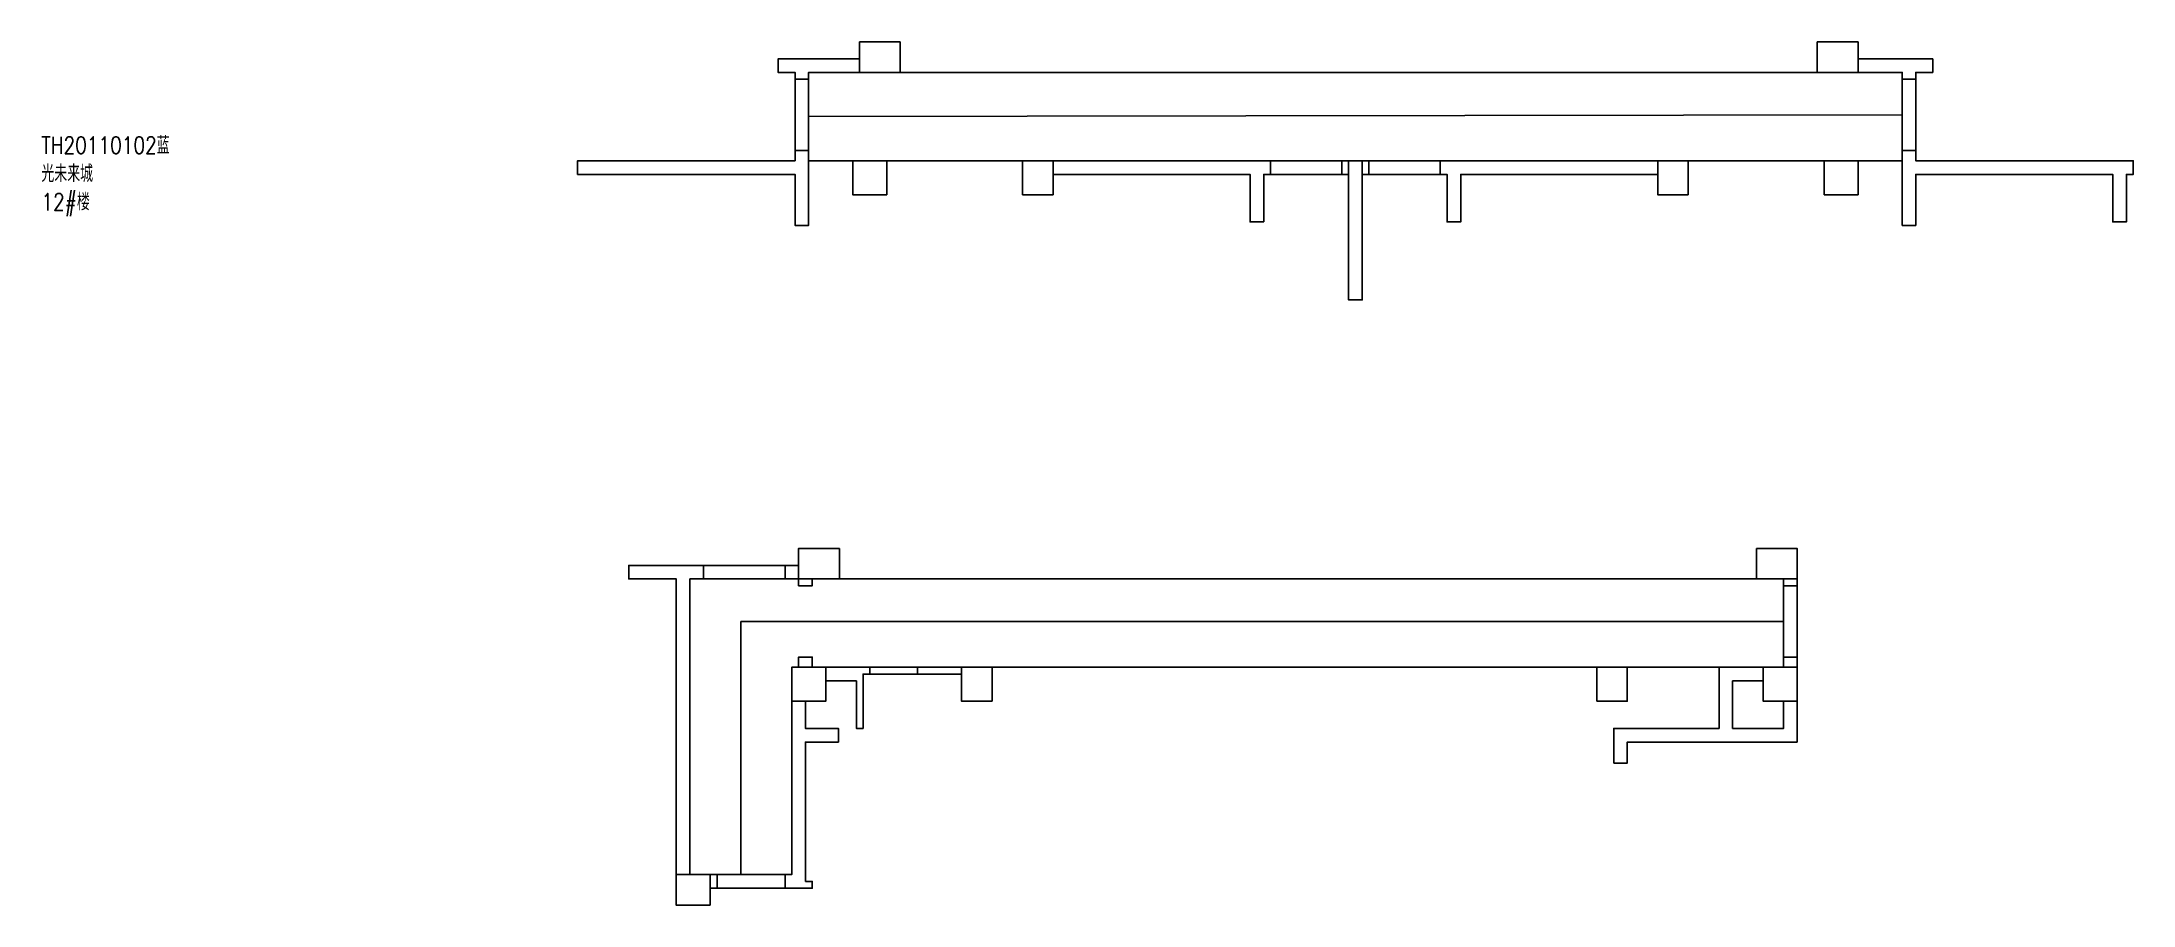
# Model space of a CAD drawing. Extents: x 562698 to 1410372, y 90292 to 698191.
# Drawn here: x 785318 to 816106, y 469373 to 482075 of the extents above; entities that cross this region are included whole.
import ezdxf

# ---------------------------------------------------------------- set-up
doc = ezdxf.new("R2010")
doc.units = 0
doc.header["$LTSCALE"] = 1000
for name, color, linetype in [('2号角度', 3, 'CONTINUOUS'), ('中心线示意', 3, 'CONTINUOUS'), ('墙', 6, 'CONTINUOUS')]:
    doc.layers.add(name, color=color, linetype=linetype)
doc.layers.add('AD-AREA-OUTL', color=31, linetype='CONTINUOUS', plot=False)
doc.styles.add('_TEL_DIM', font='SIMPLEX.shx', dxfattribs={"width": 0.8, "height": 3.5, "bigfont": 'tssdchn.shx'})

msp = doc.modelspace()

# ---------------------------------------------------------------- texts
at = {"layer": '2号角度', "color": 3, "insert": (785312, 480679), "char_height": 250, "width": 1900, "attachment_point": 1, "style": '_TEL_DIM'}
msp.add_mtext('TH20110102蓝光未来城\\P12#楼', dxfattribs=at)

# ---------------------------------------------------------------- linework, layer by layer
at = {"layer": 'AD-AREA-OUTL'}
for points in [[(796606, 481625), (812706, 481625), (812706, 480325), (796606, 480325)], [(796659, 474073), (796659, 474173), (810959, 474173), (810959, 472873), (796659, 472873), (796659, 473023), (796459, 473023), (796459, 472873), (796359, 472873), (796359, 469823), (794859, 469823), (794859, 474173), (796459, 474173), (796459, 474073)]]:
    msp.add_lwpolyline(points, close=True, dxfattribs=at)
at = {"layer": '中心线示意'}
for p, q in [((796606, 480975), (812706, 481000)), ((795609, 469823), (795609, 473548)), ((810959, 473548), (795609, 473548))]:
    msp.add_line(p, q, dxfattribs=at)
at = {"layer": '墙'}
for points in [[(797956, 482075), (797356, 482075), (797356, 481625), (797956, 481625)], [(811456, 482075), (812056, 482075), (812056, 481625), (811456, 481625)], [(797356, 481825), (797356, 481625), (796606, 481625), (796606, 481525), (796406, 481525), (796406, 481625), (796156, 481625), (796156, 481825)], [(796406, 480475), (796606, 480475), (796606, 481525), (796406, 481525)], [(813156, 481825), (813156, 481625), (812906, 481625), (812906, 481525), (812706, 481525), (812706, 481625), (812056, 481625), (812056, 481825)], [(812706, 480475), (812906, 480475), (812906, 481525), (812706, 481525)], [(796406, 480475), (796606, 480475), (796606, 479375), (796406, 479375), (796406, 480125), (793506, 480125), (793206, 480125), (793206, 480325), (796406, 480325)], [(797756, 479825), (797256, 479825), (797256, 480325), (797756, 480325)], [(799756, 479825), (800206, 479825), (800206, 480325), (799756, 480325)], [(803306, 479425), (803106, 479425), (803106, 480125), (800206, 480125), (800206, 480325), (803406, 480325), (803406, 480125), (803306, 480125)], [(803406, 480125), (804456, 480125), (804456, 480325), (803406, 480325)], [(804456, 480125), (804556, 480125), (804556, 480325), (804456, 480325)], [(804556, 480325), (804756, 480325), (804756, 478277), (804556, 478277)], [(804756, 480125), (804856, 480125), (804856, 480325), (804756, 480325)], [(804856, 480125), (805906, 480125), (805906, 480325), (804856, 480325)], [(805906, 480325), (805906, 480125), (806006, 480125), (806006, 479425), (806206, 479425), (806206, 480125), (809106, 480125), (809106, 480325)], [(809556, 479825), (809106, 479825), (809106, 480325), (809556, 480325)], [(811556, 479825), (812056, 479825), (812056, 480325), (811556, 480325)], [(812706, 480475), (812906, 480475), (812906, 480325), (816106, 480325), (816106, 480125), (816006, 480125), (816006, 479425), (815806, 479425), (815806, 480125), (812906, 480125), (812906, 479375), (812706, 479375)], [(797059, 474623), (796459, 474623), (796459, 474173), (797059, 474173)], [(810559, 474623), (811159, 474623), (811159, 474173), (810559, 474173)], [(795059, 474173), (795059, 474373), (793959, 474373), (793959, 474173), (794659, 474173), (794659, 469823), (794859, 469823), (794859, 474173)], [(796259, 474173), (795059, 474173), (795059, 474373), (796259, 474373)], [(796259, 474373), (796459, 474373), (796459, 474173), (796259, 474173)], [(796459, 474073), (796659, 474073), (796659, 474173), (796459, 474173)], [(810959, 474073), (811159, 474073), (811159, 474173), (810959, 474173)], [(810959, 474073), (811159, 474073), (811159, 473023), (810959, 473023)], [(796659, 472873), (796459, 472873), (796459, 473023), (796659, 473023)], [(811159, 473023), (810959, 473023), (810959, 472873), (811159, 472873)], [(796359, 472873), (796859, 472873), (796859, 472373), (796359, 472373)], [(796859, 472873), (797509, 472873), (797509, 472773), (797409, 472773), (797409, 471973), (797309, 471973), (797309, 472673), (796859, 472673)], [(797509, 472773), (798209, 472773), (798209, 472873), (797509, 472873)], [(798209, 472773), (798859, 472773), (798859, 472873), (798209, 472873)], [(799309, 472373), (798859, 472373), (798859, 472873), (799309, 472873)], [(808209, 472373), (808659, 472373), (808659, 472873), (808209, 472873)], [(808459, 471463), (808659, 471463), (808659, 471773), (811159, 471773), (811159, 472373), (810959, 472373), (810959, 471973), (810209, 471973), (810209, 472673), (810659, 472673), (810659, 472873), (810009, 472873), (810009, 471973), (808459, 471973)], [(810659, 472873), (811159, 472873), (811159, 472373), (810659, 472373)], [(796559, 469723), (796659, 469723), (796659, 469623), (796259, 469623), (796259, 469823), (796359, 469823), (796359, 472373), (796559, 472373), (796559, 471973), (797044, 471973), (797044, 471773), (796559, 471773)], [(795159, 469373), (794659, 469373), (794659, 469823), (795159, 469823)], [(795159, 469623), (795259, 469623), (795259, 469823), (795159, 469823)], [(795259, 469623), (796259, 469623), (796259, 469823), (795259, 469823)]]:
    msp.add_lwpolyline(points, close=True, dxfattribs=at)

msp.set_redraw_order([(e.dxf.handle, doc.entitydb.next_handle()) for e in msp.query("TEXT MTEXT ATTDEF DIMENSION ARC_DIMENSION")])  # texts and dimensions are drawn at this point

doc.saveas('drawing.dxf')
